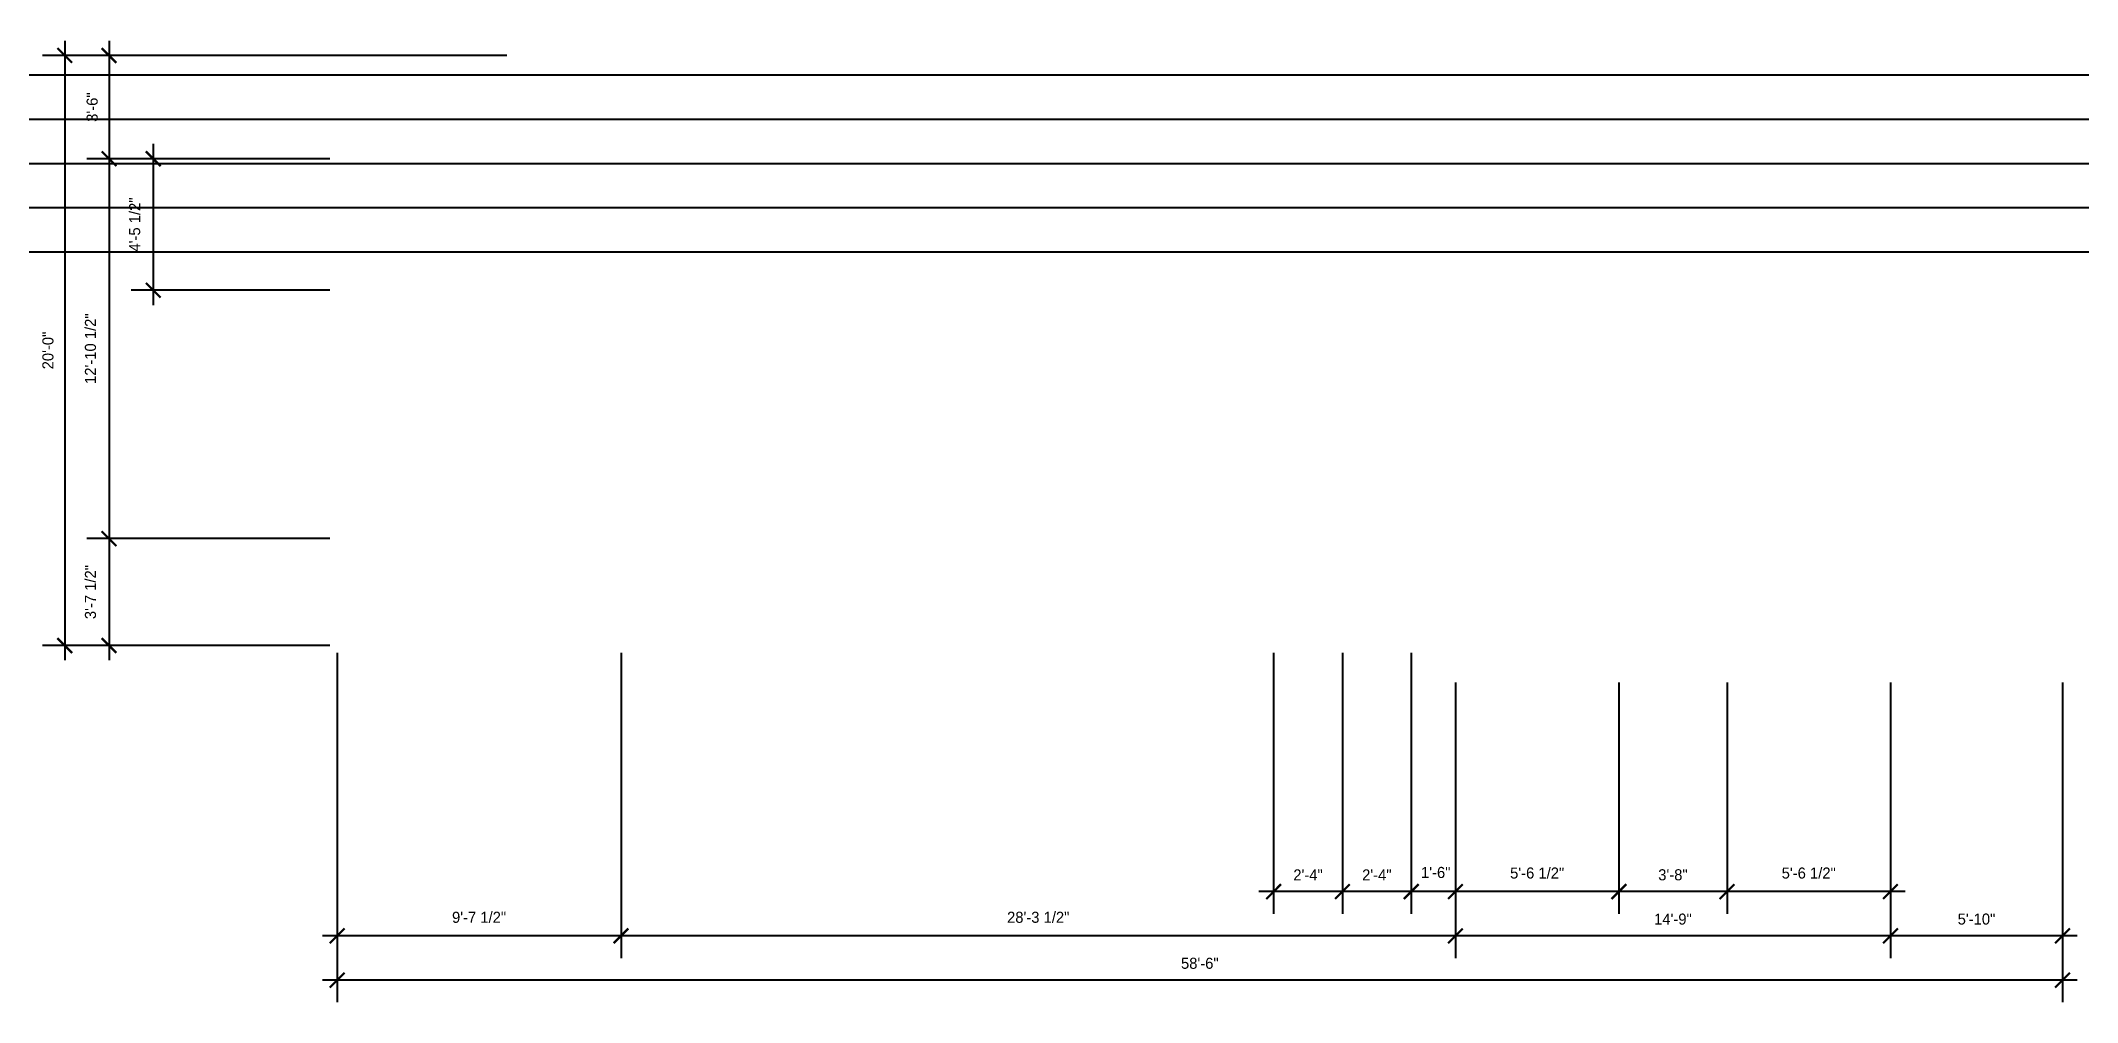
# Model space of a CAD drawing. Extents: x -3307 to 0, y -1500 to 1334.
# Drawn here: x -1056 to -227, y 787 to 1178 of the extents above; entities that cross this region are included whole.
import ezdxf

# ---------------------------------------------------------------- set-up
doc = ezdxf.new("R2010")
doc.units = 0
doc.header["$LTSCALE"] = 48
doc.header["$MEASUREMENT"] = 0
doc.header["$PDMODE"] = 3
doc.header["$PDSIZE"] = -2
doc.layers.get('0').update_dxf_attribs({"linetype": 'CONTINUOUS'})
doc.layers.get('DEFPOINTS').update_dxf_attribs({"linetype": 'CONTINUOUS'})
doc.layers.add('A-DIMS', color=3, linetype='CONTINUOUS')
doc.styles.get("Standard").update_dxf_attribs({"font": 'ERASMD.TTF', "height": 4.5})
doc.dimstyles.new('ARCHITECTURE', dxfattribs={"dimscale": 48, "dimtxt": 0.18, "dimasz": 0.125, "dimexe": 0.1875, "dimexo": 0.0625, "dimgap": 0.09375, "dimtad": 1, "dimdec": 4, "dimzin": 3, "dimdsep": 46, "dimlunit": 4, "dimtxsty": 'Standard', "dimblk1": 'ARCHTICK', "dimblk2": 'ARCHTICK', "dimsah": 1, "dimcen": 0.09375, "dimdle": 0.125, "dimclrd": 1, "dimclre": 1, "dimclrt": 3, "dimadec": 0, "dimazin": 0, "dimtfac": 1, "dimtdec": 4, "dimtofl": 0, "dimtmove": 2, "dimatfit": 3, "dimldrblk": 'ARCHTICK', "dimfxl": 1, "dimfrac": 2, "dimtolj": 1, "dimtzin": 0, "dimarcsym": 0})

msp = doc.modelspace()

# ---------------------------------------------------------------- blocks, each defined once
blk = doc.blocks.new('_ARCHTICK')
at = {"color": 0, "linetype": 'ByBlock', "const_width": 0.15}
blk.add_lwpolyline([(-0.5, -0.5), (0.5, 0.5)], dxfattribs=at)
blk = doc.blocks.new('*D147')
at = {"layer": 'A-DIMS', "color": 1, "lineweight": -2, "transparency": 16777216}
for p, q in [((-935.33, 929.14), (-935.33, 787.05)), ((-233.33, 917.14), (-233.33, 787.05)), ((-227.33, 796.05), (-941.33, 796.05))]:
    blk.add_line(p, q, dxfattribs=at)
at = {"layer": 'DEFPOINTS', "color": 0, "transparency": 16777216}
for p in [(-935.33, 932.14), (-233.33, 920.14), (-935.33, 796.05)]:
    blk.add_point(p, dxfattribs=at)
at = {"layer": 'A-DIMS', "color": 1, "lineweight": -2, "transparency": 16777216, "xscale": 6, "yscale": 6, "zscale": 6, "rotation": 180}
blk.add_blockref('_ARCHTICK', (-935.33, 796.05), dxfattribs=at)
at = {"layer": 'A-DIMS', "color": 1, "lineweight": -2, "transparency": 16777216, "xscale": 6, "yscale": 6, "zscale": 6}
blk.add_blockref('_ARCHTICK', (-233.33, 796.05), dxfattribs=at)
at = {"layer": 'A-DIMS', "color": 3, "transparency": 16777216, "insert": (-584.33, 802.87), "char_height": 4.5, "attachment_point": 5}
blk.add_mtext('\\A1;58\'-6"', dxfattribs=at)
blk = doc.blocks.new('*D148')
at = {"layer": 'A-DIMS', "color": 1, "lineweight": -2, "transparency": 16777216}
for p, q in [((-303.33, 917.14), (-303.33, 805.05)), ((-233.33, 917.14), (-233.33, 805.05)), ((-227.33, 814.05), (-309.33, 814.05))]:
    blk.add_line(p, q, dxfattribs=at)
at = {"layer": 'DEFPOINTS', "color": 0, "transparency": 16777216}
for p in [(-303.33, 920.14), (-233.33, 920.14), (-303.33, 814.05)]:
    blk.add_point(p, dxfattribs=at)
at = {"layer": 'A-DIMS', "color": 1, "lineweight": -2, "transparency": 16777216, "xscale": 6, "yscale": 6, "zscale": 6, "rotation": 180}
blk.add_blockref('_ARCHTICK', (-303.33, 814.05), dxfattribs=at)
at = {"layer": 'A-DIMS', "color": 1, "lineweight": -2, "transparency": 16777216, "xscale": 6, "yscale": 6, "zscale": 6}
blk.add_blockref('_ARCHTICK', (-233.33, 814.05), dxfattribs=at)
at = {"layer": 'A-DIMS', "color": 3, "transparency": 16777216, "insert": (-268.33, 820.87), "char_height": 4.5, "attachment_point": 5}
blk.add_mtext('\\A1;5\'-10"', dxfattribs=at)
blk = doc.blocks.new('*D149')
at = {"layer": 'A-DIMS', "color": 1, "lineweight": -2, "transparency": 16777216}
for p, q in [((-480.33, 917.14), (-480.33, 805.05)), ((-303.33, 917.14), (-303.33, 805.05)), ((-297.33, 814.05), (-486.33, 814.05))]:
    blk.add_line(p, q, dxfattribs=at)
at = {"layer": 'DEFPOINTS', "color": 0, "transparency": 16777216}
for p in [(-480.33, 920.14), (-303.33, 920.14), (-480.33, 814.05)]:
    blk.add_point(p, dxfattribs=at)
at = {"layer": 'A-DIMS', "color": 1, "lineweight": -2, "transparency": 16777216, "xscale": 6, "yscale": 6, "zscale": 6, "rotation": 180}
blk.add_blockref('_ARCHTICK', (-480.33, 814.05), dxfattribs=at)
at = {"layer": 'A-DIMS', "color": 1, "lineweight": -2, "transparency": 16777216, "xscale": 6, "yscale": 6, "zscale": 6}
blk.add_blockref('_ARCHTICK', (-303.33, 814.05), dxfattribs=at)
at = {"layer": 'A-DIMS', "color": 3, "transparency": 16777216, "insert": (-391.83, 820.84), "char_height": 4.5, "attachment_point": 5}
blk.add_mtext('\\A1;14\'-9"', dxfattribs=at)
blk = doc.blocks.new('*D150')
at = {"layer": 'A-DIMS', "color": 1, "lineweight": -2, "transparency": 16777216}
for p, q in [((-819.83, 929.14), (-819.83, 805.05)), ((-480.33, 917.14), (-480.33, 805.05)), ((-474.33, 814.05), (-825.83, 814.05))]:
    blk.add_line(p, q, dxfattribs=at)
at = {"layer": 'DEFPOINTS', "color": 0, "transparency": 16777216}
for p in [(-819.83, 932.14), (-480.33, 920.14), (-819.83, 814.05)]:
    blk.add_point(p, dxfattribs=at)
at = {"layer": 'A-DIMS', "color": 1, "lineweight": -2, "transparency": 16777216, "xscale": 6, "yscale": 6, "zscale": 6, "rotation": 180}
blk.add_blockref('_ARCHTICK', (-819.83, 814.05), dxfattribs=at)
at = {"layer": 'A-DIMS', "color": 1, "lineweight": -2, "transparency": 16777216, "xscale": 6, "yscale": 6, "zscale": 6}
blk.add_blockref('_ARCHTICK', (-480.33, 814.05), dxfattribs=at)
at = {"layer": 'A-DIMS', "color": 3, "transparency": 16777216, "insert": (-650.08, 821.58), "char_height": 4.5, "attachment_point": 5}
blk.add_mtext('\\A1;28\'-3 1/2"', dxfattribs=at)
blk = doc.blocks.new('*D151')
at = {"layer": 'A-DIMS', "color": 1, "lineweight": -2, "transparency": 16777216}
for p, q in [((-935.33, 929.14), (-935.33, 805.05)), ((-819.83, 929.14), (-819.83, 805.05)), ((-813.83, 814.05), (-941.33, 814.05))]:
    blk.add_line(p, q, dxfattribs=at)
at = {"layer": 'DEFPOINTS', "color": 0, "transparency": 16777216}
for p in [(-935.33, 932.14), (-819.83, 932.14), (-935.33, 814.05)]:
    blk.add_point(p, dxfattribs=at)
at = {"layer": 'A-DIMS', "color": 1, "lineweight": -2, "transparency": 16777216, "xscale": 6, "yscale": 6, "zscale": 6, "rotation": 180}
blk.add_blockref('_ARCHTICK', (-935.33, 814.05), dxfattribs=at)
at = {"layer": 'A-DIMS', "color": 1, "lineweight": -2, "transparency": 16777216, "xscale": 6, "yscale": 6, "zscale": 6}
blk.add_blockref('_ARCHTICK', (-819.83, 814.05), dxfattribs=at)
at = {"layer": 'A-DIMS', "color": 3, "transparency": 16777216, "insert": (-877.58, 821.58), "char_height": 4.5, "attachment_point": 5}
blk.add_mtext('\\A1;9\'-7 1/2"', dxfattribs=at)
blk = doc.blocks.new('*D152')
at = {"layer": 'A-DIMS', "color": 1, "lineweight": -2, "transparency": 16777216}
for p, q in [((-498.31, 929.14), (-498.31, 823.05)), ((-480.33, 917.14), (-480.33, 823.05)), ((-474.33, 832.05), (-504.31, 832.05))]:
    blk.add_line(p, q, dxfattribs=at)
at = {"layer": 'DEFPOINTS', "color": 0, "transparency": 16777216}
for p in [(-498.31, 932.14), (-480.33, 920.14), (-498.31, 832.05)]:
    blk.add_point(p, dxfattribs=at)
at = {"layer": 'A-DIMS', "color": 1, "lineweight": -2, "transparency": 16777216, "xscale": 6, "yscale": 6, "zscale": 6, "rotation": 180}
blk.add_blockref('_ARCHTICK', (-498.31, 832.05), dxfattribs=at)
at = {"layer": 'A-DIMS', "color": 1, "lineweight": -2, "transparency": 16777216, "xscale": 6, "yscale": 6, "zscale": 6}
blk.add_blockref('_ARCHTICK', (-480.33, 832.05), dxfattribs=at)
at = {"layer": 'A-DIMS', "color": 3, "transparency": 16777216, "insert": (-488.35, 839.81), "char_height": 4.5, "attachment_point": 5}
blk.add_mtext('\\A1;1\'-6"', dxfattribs=at)
blk = doc.blocks.new('*D153')
at = {"layer": 'A-DIMS', "color": 1, "lineweight": -2, "transparency": 16777216}
for p, q in [((-526.31, 929.14), (-526.31, 823.05)), ((-498.31, 929.14), (-498.31, 823.05)), ((-492.31, 832.05), (-532.31, 832.05))]:
    blk.add_line(p, q, dxfattribs=at)
at = {"layer": 'DEFPOINTS', "color": 0, "transparency": 16777216}
for p in [(-526.31, 932.14), (-498.31, 932.14), (-526.31, 832.05)]:
    blk.add_point(p, dxfattribs=at)
at = {"layer": 'A-DIMS', "color": 1, "lineweight": -2, "transparency": 16777216, "xscale": 6, "yscale": 6, "zscale": 6, "rotation": 180}
blk.add_blockref('_ARCHTICK', (-526.31, 832.05), dxfattribs=at)
at = {"layer": 'A-DIMS', "color": 1, "lineweight": -2, "transparency": 16777216, "xscale": 6, "yscale": 6, "zscale": 6}
blk.add_blockref('_ARCHTICK', (-498.31, 832.05), dxfattribs=at)
at = {"layer": 'A-DIMS', "color": 3, "transparency": 16777216, "insert": (-512.31, 838.84), "char_height": 4.5, "attachment_point": 5}
blk.add_mtext('\\A1;2\'-4"', dxfattribs=at)
blk = doc.blocks.new('*D154')
at = {"layer": 'A-DIMS', "color": 1, "lineweight": -2, "transparency": 16777216}
for p, q in [((-554.31, 929.14), (-554.31, 823.05)), ((-526.31, 929.14), (-526.31, 823.05)), ((-520.31, 832.05), (-560.31, 832.05))]:
    blk.add_line(p, q, dxfattribs=at)
at = {"layer": 'DEFPOINTS', "color": 0, "transparency": 16777216}
for p in [(-554.31, 932.14), (-526.31, 932.14), (-554.31, 832.05)]:
    blk.add_point(p, dxfattribs=at)
at = {"layer": 'A-DIMS', "color": 1, "lineweight": -2, "transparency": 16777216, "xscale": 6, "yscale": 6, "zscale": 6, "rotation": 180}
blk.add_blockref('_ARCHTICK', (-554.31, 832.05), dxfattribs=at)
at = {"layer": 'A-DIMS', "color": 1, "lineweight": -2, "transparency": 16777216, "xscale": 6, "yscale": 6, "zscale": 6}
blk.add_blockref('_ARCHTICK', (-526.31, 832.05), dxfattribs=at)
at = {"layer": 'A-DIMS', "color": 3, "transparency": 16777216, "insert": (-540.31, 838.84), "char_height": 4.5, "attachment_point": 5}
blk.add_mtext('\\A1;2\'-4"', dxfattribs=at)
blk = doc.blocks.new('*D155')
at = {"layer": 'A-DIMS', "color": 1, "lineweight": -2, "transparency": 16777216}
for p, q in [((-369.83, 917.14), (-369.83, 823.05)), ((-303.33, 917.14), (-303.33, 823.05)), ((-297.33, 832.05), (-375.83, 832.05))]:
    blk.add_line(p, q, dxfattribs=at)
at = {"layer": 'DEFPOINTS', "color": 0, "transparency": 16777216}
for p in [(-369.83, 920.14), (-303.33, 920.14), (-369.83, 832.05)]:
    blk.add_point(p, dxfattribs=at)
at = {"layer": 'A-DIMS', "color": 1, "lineweight": -2, "transparency": 16777216, "xscale": 6, "yscale": 6, "zscale": 6, "rotation": 180}
blk.add_blockref('_ARCHTICK', (-369.83, 832.05), dxfattribs=at)
at = {"layer": 'A-DIMS', "color": 1, "lineweight": -2, "transparency": 16777216, "xscale": 6, "yscale": 6, "zscale": 6}
blk.add_blockref('_ARCHTICK', (-303.33, 832.05), dxfattribs=at)
at = {"layer": 'A-DIMS', "color": 3, "transparency": 16777216, "insert": (-336.58, 839.58), "char_height": 4.5, "attachment_point": 5}
blk.add_mtext('\\A1;5\'-6 1/2"', dxfattribs=at)
blk = doc.blocks.new('*D156')
at = {"layer": 'A-DIMS', "color": 1, "lineweight": -2, "transparency": 16777216}
for p, q in [((-413.83, 917.14), (-413.83, 823.05)), ((-369.83, 917.14), (-369.83, 823.05)), ((-363.83, 832.05), (-419.83, 832.05))]:
    blk.add_line(p, q, dxfattribs=at)
at = {"layer": 'DEFPOINTS', "color": 0, "transparency": 16777216}
for p in [(-413.83, 920.14), (-369.83, 920.14), (-413.83, 832.05)]:
    blk.add_point(p, dxfattribs=at)
at = {"layer": 'A-DIMS', "color": 1, "lineweight": -2, "transparency": 16777216, "xscale": 6, "yscale": 6, "zscale": 6, "rotation": 180}
blk.add_blockref('_ARCHTICK', (-413.83, 832.05), dxfattribs=at)
at = {"layer": 'A-DIMS', "color": 1, "lineweight": -2, "transparency": 16777216, "xscale": 6, "yscale": 6, "zscale": 6}
blk.add_blockref('_ARCHTICK', (-369.83, 832.05), dxfattribs=at)
at = {"layer": 'A-DIMS', "color": 3, "transparency": 16777216, "insert": (-391.83, 838.87), "char_height": 4.5, "attachment_point": 5}
blk.add_mtext('\\A1;3\'-8"', dxfattribs=at)
blk = doc.blocks.new('*D157')
at = {"layer": 'A-DIMS', "color": 1, "lineweight": -2, "transparency": 16777216}
for p, q in [((-480.33, 917.14), (-480.33, 823.05)), ((-413.83, 917.14), (-413.83, 823.05)), ((-407.83, 832.05), (-486.33, 832.05))]:
    blk.add_line(p, q, dxfattribs=at)
at = {"layer": 'DEFPOINTS', "color": 0, "transparency": 16777216}
for p in [(-480.33, 920.14), (-413.83, 920.14), (-480.33, 832.05)]:
    blk.add_point(p, dxfattribs=at)
at = {"layer": 'A-DIMS', "color": 1, "lineweight": -2, "transparency": 16777216, "xscale": 6, "yscale": 6, "zscale": 6, "rotation": 180}
blk.add_blockref('_ARCHTICK', (-480.33, 832.05), dxfattribs=at)
at = {"layer": 'A-DIMS', "color": 1, "lineweight": -2, "transparency": 16777216, "xscale": 6, "yscale": 6, "zscale": 6}
blk.add_blockref('_ARCHTICK', (-413.83, 832.05), dxfattribs=at)
at = {"layer": 'A-DIMS', "color": 3, "transparency": 16777216, "insert": (-447.08, 839.58), "char_height": 4.5, "attachment_point": 5}
blk.add_mtext('\\A1;5\'-6 1/2"', dxfattribs=at)
blk = doc.blocks.new('*D158')
at = {"layer": 'A-DIMS', "color": 1, "lineweight": -2, "transparency": 16777216}
for p, q in [((-1046.15, 1178.14), (-1046.15, 926.14)), ((-866.33, 1172.14), (-1055.15, 1172.14)), ((-938.33, 932.14), (-1055.15, 932.14))]:
    blk.add_line(p, q, dxfattribs=at)
at = {"layer": 'DEFPOINTS', "color": 0, "transparency": 16777216}
for p in [(-863.33, 1172.14), (-1046.15, 932.14), (-935.33, 932.14)]:
    blk.add_point(p, dxfattribs=at)
at = {"layer": 'A-DIMS', "color": 1, "lineweight": -2, "transparency": 16777216, "xscale": 6, "yscale": 6, "zscale": 6}
for p, rotation in [((-1046.15, 1172.14), 90), ((-1046.15, 932.14), 270)]:
    blk.add_blockref('_ARCHTICK', p, dxfattribs=dict(at, rotation=rotation))
at = {"layer": 'A-DIMS', "color": 3, "transparency": 16777216, "insert": (-1052.98, 1052.14), "char_height": 4.5, "attachment_point": 5, "rotation": 90}
blk.add_mtext('\\A1;20\'-0"', dxfattribs=at)
blk = doc.blocks.new('*D159')
at = {"layer": 'A-DIMS', "color": 1, "lineweight": -2, "transparency": 16777216}
for p, q in [((-1028.15, 1178.14), (-1028.15, 1124.14)), ((-866.33, 1172.14), (-1037.15, 1172.14)), ((-938.33, 1130.14), (-1037.15, 1130.14))]:
    blk.add_line(p, q, dxfattribs=at)
at = {"layer": 'DEFPOINTS', "color": 0, "transparency": 16777216}
for p in [(-863.33, 1172.14), (-1028.15, 1130.14), (-935.33, 1130.14)]:
    blk.add_point(p, dxfattribs=at)
at = {"layer": 'A-DIMS', "color": 1, "lineweight": -2, "transparency": 16777216, "xscale": 6, "yscale": 6, "zscale": 6}
for p, rotation in [((-1028.15, 1172.14), 90), ((-1028.15, 1130.14), 270)]:
    blk.add_blockref('_ARCHTICK', p, dxfattribs=dict(at, rotation=rotation))
at = {"layer": 'A-DIMS', "color": 3, "transparency": 16777216, "insert": (-1034.98, 1151.14), "char_height": 4.5, "attachment_point": 5, "rotation": 90}
blk.add_mtext('\\A1;3\'-6"', dxfattribs=at)
blk = doc.blocks.new('*D160')
at = {"layer": 'A-DIMS', "color": 1, "lineweight": -2, "transparency": 16777216}
for p, q in [((-1028.15, 1136.14), (-1028.15, 969.64)), ((-938.33, 1130.14), (-1037.15, 1130.14)), ((-938.33, 975.64), (-1037.15, 975.64))]:
    blk.add_line(p, q, dxfattribs=at)
at = {"layer": 'DEFPOINTS', "color": 0, "transparency": 16777216}
for p in [(-935.33, 1130.14), (-1028.15, 975.64), (-935.33, 975.64)]:
    blk.add_point(p, dxfattribs=at)
at = {"layer": 'A-DIMS', "color": 1, "lineweight": -2, "transparency": 16777216, "xscale": 6, "yscale": 6, "zscale": 6}
for p, rotation in [((-1028.15, 1130.14), 90), ((-1028.15, 975.64), 270)]:
    blk.add_blockref('_ARCHTICK', p, dxfattribs=dict(at, rotation=rotation))
at = {"layer": 'A-DIMS', "color": 3, "transparency": 16777216, "insert": (-1035.68, 1052.89), "char_height": 4.5, "attachment_point": 5, "rotation": 90}
blk.add_mtext('\\A1;12\'-10 1/2"', dxfattribs=at)
blk = doc.blocks.new('*D161')
at = {"layer": 'A-DIMS', "color": 1, "lineweight": -2, "transparency": 16777216}
for p, q in [((-1028.15, 981.64), (-1028.15, 926.14)), ((-938.33, 975.64), (-1037.15, 975.64)), ((-938.33, 932.14), (-1037.15, 932.14))]:
    blk.add_line(p, q, dxfattribs=at)
at = {"layer": 'DEFPOINTS', "color": 0, "transparency": 16777216}
for p in [(-935.33, 975.64), (-1028.15, 932.14), (-935.33, 932.14)]:
    blk.add_point(p, dxfattribs=at)
at = {"layer": 'A-DIMS', "color": 1, "lineweight": -2, "transparency": 16777216, "xscale": 6, "yscale": 6, "zscale": 6}
for p, rotation in [((-1028.15, 975.64), 90), ((-1028.15, 932.14), 270)]:
    blk.add_blockref('_ARCHTICK', p, dxfattribs=dict(at, rotation=rotation))
at = {"layer": 'A-DIMS', "color": 3, "transparency": 16777216, "insert": (-1035.68, 953.89), "char_height": 4.5, "attachment_point": 5, "rotation": 90}
blk.add_mtext('\\A1;3\'-7 1/2"', dxfattribs=at)
blk = doc.blocks.new('*D162')
at = {"layer": 'A-DIMS', "color": 1, "lineweight": -2, "transparency": 16777216}
for p, q in [((-1010.15, 1136.14), (-1010.15, 1070.64)), ((-938.33, 1130.14), (-1019.15, 1130.14)), ((-938.33, 1076.64), (-1019.15, 1076.64))]:
    blk.add_line(p, q, dxfattribs=at)
at = {"layer": 'DEFPOINTS', "color": 0, "transparency": 16777216}
for p in [(-935.33, 1130.14), (-1010.15, 1076.64), (-935.33, 1076.64)]:
    blk.add_point(p, dxfattribs=at)
at = {"layer": 'A-DIMS', "color": 1, "lineweight": -2, "transparency": 16777216, "xscale": 6, "yscale": 6, "zscale": 6}
for p, rotation in [((-1010.15, 1130.14), 90), ((-1010.15, 1076.64), 270)]:
    blk.add_blockref('_ARCHTICK', p, dxfattribs=dict(at, rotation=rotation))
at = {"layer": 'A-DIMS', "color": 3, "transparency": 16777216, "insert": (-1017.68, 1103.39), "char_height": 4.5, "attachment_point": 5, "rotation": 90}
blk.add_mtext('\\A1;4\'-5 1/2"', dxfattribs=at)

# ---------------------------------------------------------------- dimensions: what is measured, and where the dimension line sits
at = {"layer": 'A-DIMS'}
for base, p1, p2, picture, middle in [((-1046.1528, 932.1359), (-863.32618, 1172.1359), (-935.32618, 932.1359), '*D158', (-1052.97533, 1052.1359)), ((-1028.1528, 1130.1359), (-863.32618, 1172.1359), (-935.32618, 1130.1359), '*D159', (-1034.97533, 1151.1359)), ((-1028.1528, 975.6359), (-935.32618, 1130.1359), (-935.32618, 975.6359), '*D160', (-1035.68412, 1052.8859)), ((-1010.1528, 1076.6359), (-935.32618, 1130.1359), (-935.32618, 1076.6359), '*D162', (-1017.68412, 1103.3859)), ((-1028.1528, 932.1359), (-935.32618, 975.6359), (-935.32618, 932.1359), '*D161', (-1035.68412, 953.8859))]:
    dim = msp.add_linear_dim(base=base, p1=p1, p2=p2, angle=90, dimstyle='ARCHITECTURE', dxfattribs=at)
    dim.commit()
    dim.dimension.update_dxf_attribs({"geometry": picture, "text_midpoint": middle})
for base, p1, p2, picture, middle in [((-935.32618, 796.05151), (-233.32618, 920.1359), (-935.32618, 932.1359), '*D147', (-584.32618, 802.87404)), ((-935.32618, 814.05151), (-819.82618, 932.1359), (-935.32618, 932.1359), '*D151', (-877.57618, 821.58283)), ((-819.82618, 814.05151), (-480.32618, 920.1359), (-819.82618, 932.1359), '*D150', (-650.07618, 821.58283)), ((-554.31209, 832.05151), (-526.31209, 932.1359), (-554.31209, 932.1359), '*D154', (-540.31209, 838.83777)), ((-526.31209, 832.05151), (-498.31209, 932.1359), (-526.31209, 932.1359), '*D153', (-512.31209, 838.83777)), ((-480.32618, 814.05151), (-303.32618, 920.1359), (-480.32618, 920.1359), '*D149', (-391.82618, 820.83777)), ((-480.32618, 832.05151), (-413.82618, 920.1359), (-480.32618, 920.1359), '*D157', (-447.07618, 839.58283)), ((-413.82618, 832.05151), (-369.82618, 920.1359), (-413.82618, 920.1359), '*D156', (-391.82618, 838.87404)), ((-369.82618, 832.05151), (-303.32618, 920.1359), (-369.82618, 920.1359), '*D155', (-336.57618, 839.58283)), ((-303.32618, 814.05151), (-233.32618, 920.1359), (-303.32618, 920.1359), '*D148', (-268.32618, 820.87404))]:
    dim = msp.add_linear_dim(base=base, p1=p1, p2=p2, dimstyle='ARCHITECTURE', dxfattribs=at)
    dim.commit()
    dim.dimension.update_dxf_attribs({"geometry": picture, "text_midpoint": middle})
dim = msp.add_linear_dim(base=(-498.31209, 832.05151), p1=(-480.32618, 920.1359), p2=(-498.31209, 932.1359), dimstyle='ARCHITECTURE', dxfattribs=at)
dim.commit()
dim.dimension.update_dxf_attribs({"geometry": '*D152', "text_midpoint": (-488.34548, 839.80505), "dimtype": 160})

# ---------------------------------------------------------------- linework, layer by layer
at = {"layer": 'A-DIMS'}
for p in [(1127.09269, 1164.24333), (1127.09269, 1146.24333), (1127.09269, 1128.24333), (1127.09269, 1110.24333), (1127.09269, 1092.24333)]:
    msp.add_xline(p, (1, 0), dxfattribs=at)

msp.set_redraw_order([(e.dxf.handle, doc.entitydb.next_handle()) for e in msp.query("TEXT MTEXT ATTDEF DIMENSION ARC_DIMENSION")])  # texts and dimensions are drawn at this point

doc.saveas('drawing.dxf')
